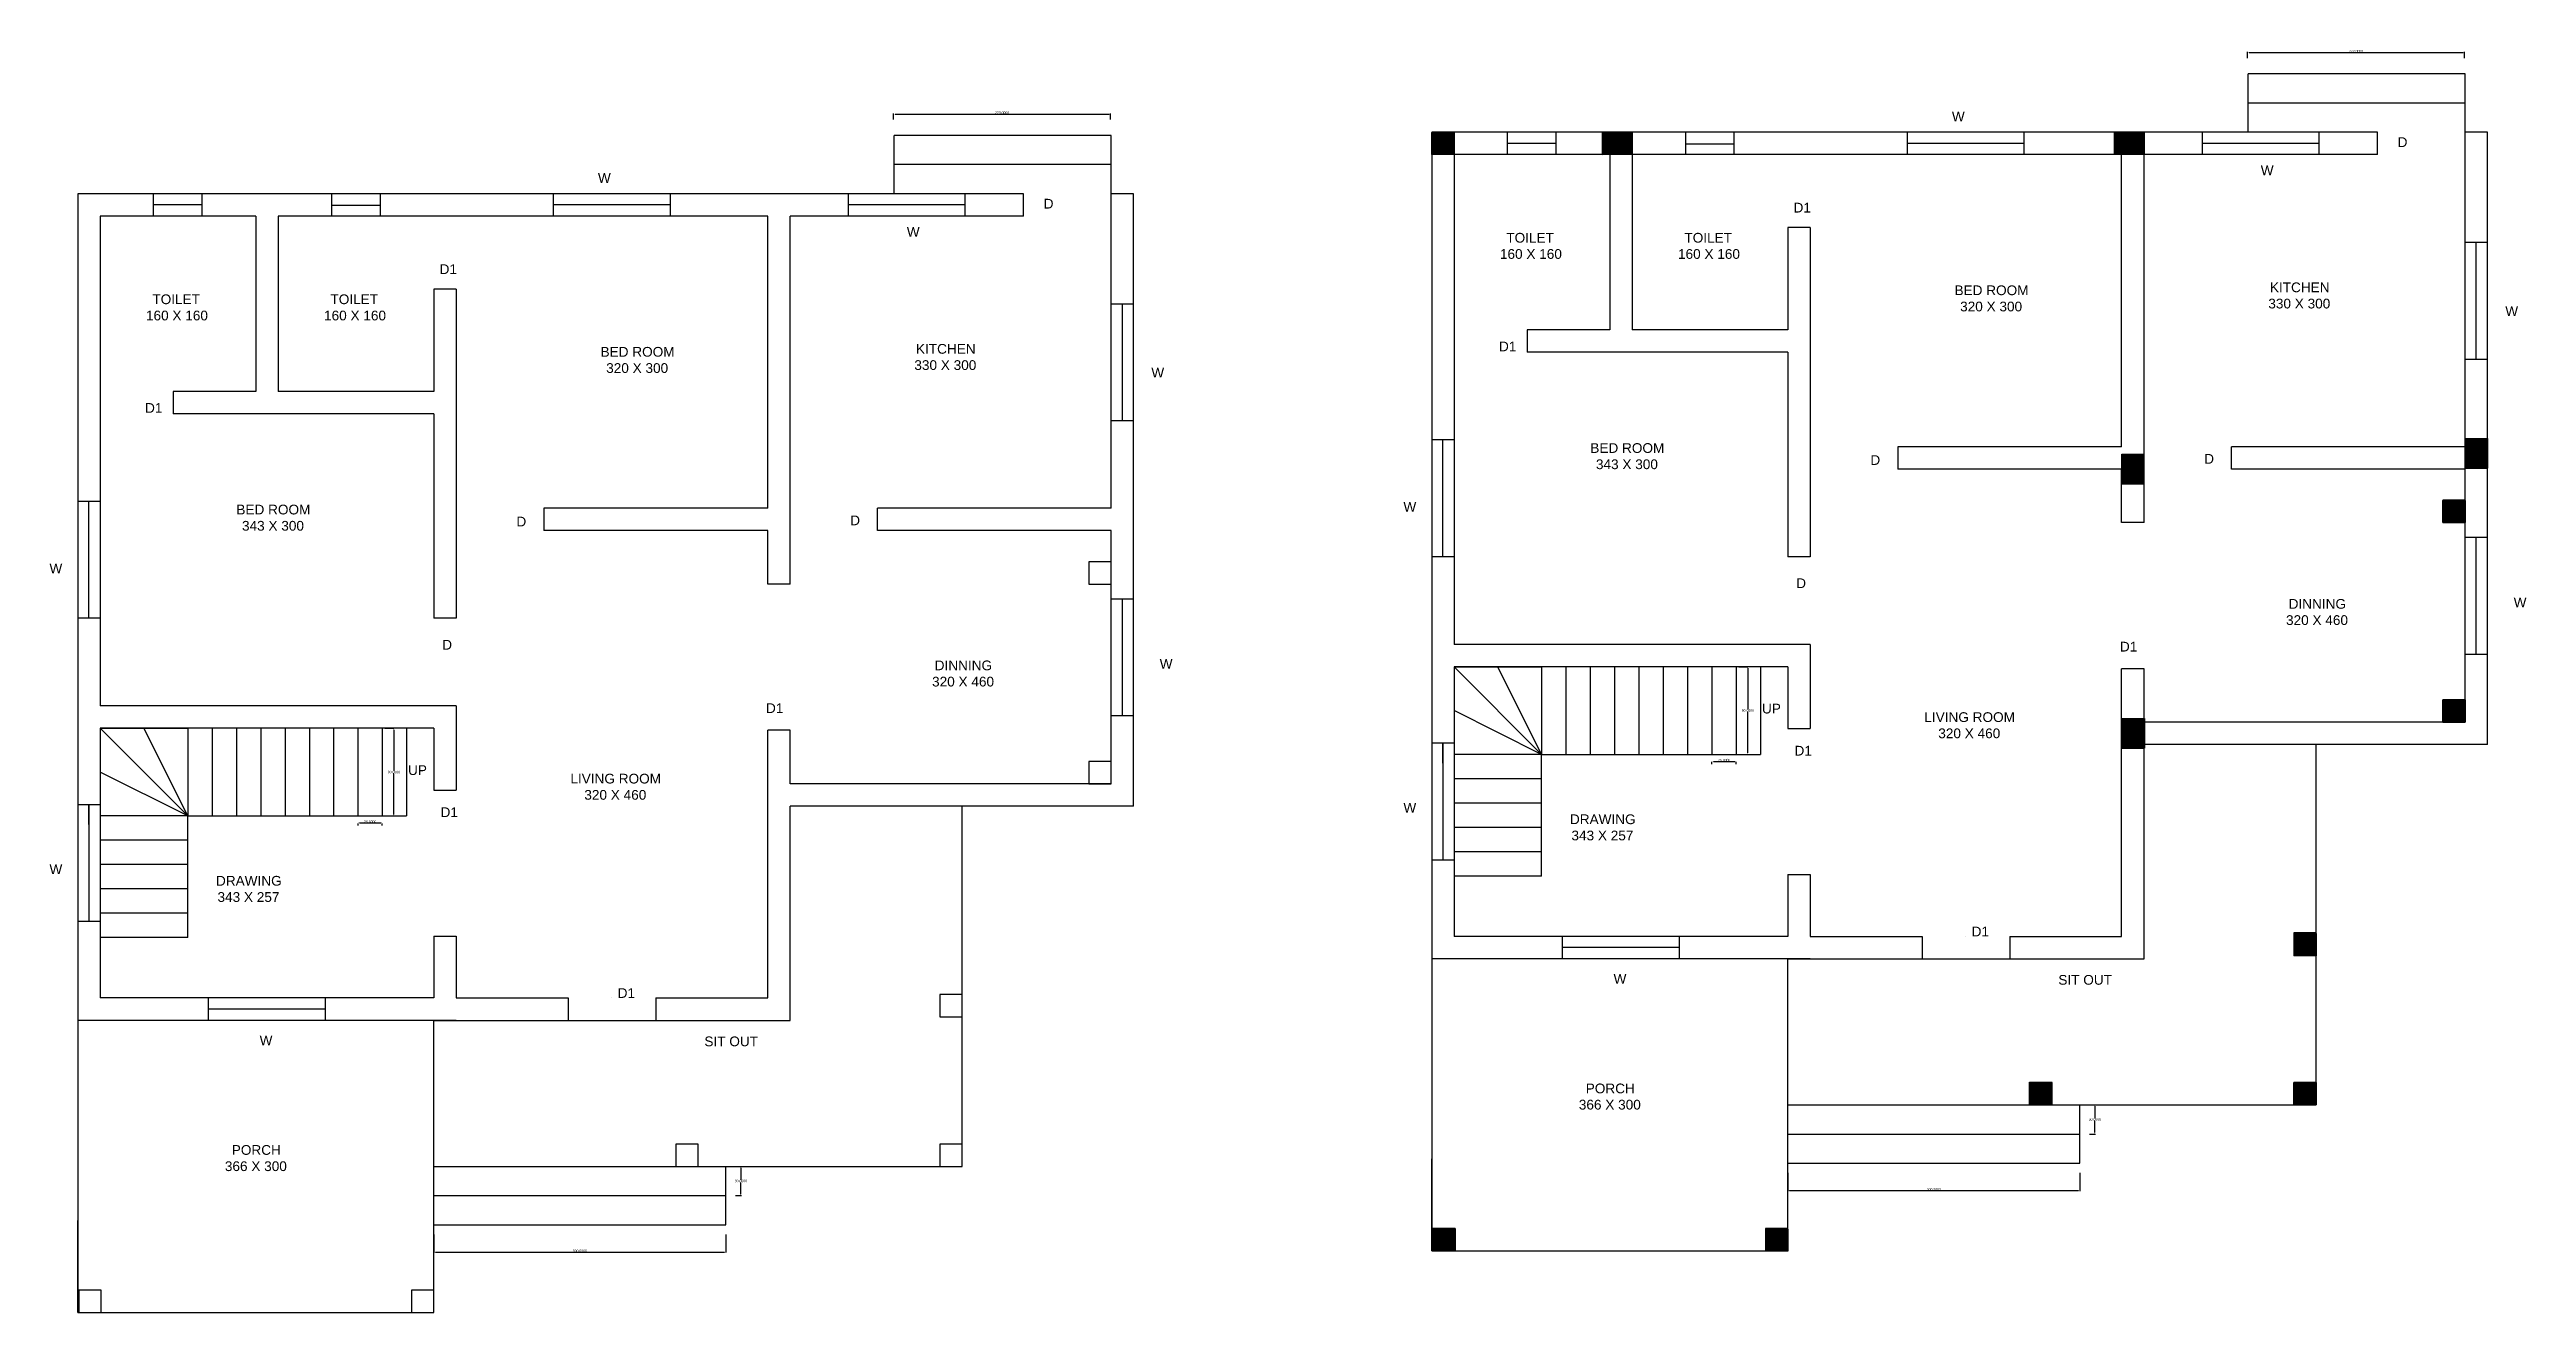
# Model space of a CAD drawing. Header units: centimetres. Extents: x -2146 to 3063, y -317 to 999.
# Drawn here: x -348 to 2197, y -299 to 999 of the extents above; entities that cross this region are included whole.
import ezdxf

# ---------------------------------------------------------------- set-up
doc = ezdxf.new("R2010")
doc.units = ezdxf.units.CM
doc.header["$LTSCALE"] = 50
doc.header["$MEASUREMENT"] = 0
doc.styles.get("Standard").update_dxf_attribs({"font": 'arial.ttf'})
doc.dimstyles.get("Standard").update_dxf_attribs({"dimtxt": 2.5, "dimasz": 1.5, "dimexe": 0.5, "dimexo": 10, "dimgap": 0.09, "dimtad": 1, "dimtih": 1, "dimtoh": 1, "dimdec": 4, "dimzin": 0, "dimdsep": 46, "dimtxsty": 'Standard', "dimcen": 0.09, "dimadec": 0, "dimazin": 0, "dimtfac": 1, "dimtdec": 4, "dimtofl": 0, "dimtmove": 0, "dimatfit": 3, "dimfxl": 1, "dimtolj": 1, "dimtzin": 0, "dimarcsym": 0})

msp = doc.modelspace()

# ---------------------------------------------------------------- texts
at = {"ltscale": 10, "char_height": 10, "attachment_point": 1}
for s, insert in [('\\pi98.70423;W', (1507.73806, 934.89348)), ('\\pi100.99959;D', (1963.51173, 908.49315)), ('\\pi98.70423;W', (116.37232, 871.70013)), ('\\pi98.70423;W', (1825.14385, 879.54061)), ('\\pi100.99959;D', (572.14599, 845.29979)), ('\\pi98.02551;D1', (1345.70157, 841.24319)), ('\\pi98.70423;W', (433.77812, 816.34725)), ('\\pi80.98595;TOILET\\P\\pi74.37954;160 X 160', (1067.58941, 810.30233)), ('\\pi80.98595;TOILET\\P\\pi74.37954;160 X 160', (1250.58941, 810.30233)), ('\\pi98.02551;D1', (-45.66417, 778.04983)), ('\\pi80.98595;TOILET\\P\\pi74.37954;160 X 160', (-323.77633, 747.10897)), ('\\pi80.98595;TOILET\\P\\pi74.37954;160 X 160', (-140.77633, 747.10897)), ('\\pi68.14147;BED ROOM\\P\\pi73.91228;320 X 300', (1540.99893, 756.34381)), ('\\pi75.55962;KITCHEN\\P\\pi73.91228;330 X 300', (1857.67232, 759.37946)), ('\\pi98.70423;W', (2076.42558, 734.96644)), ('\\pi68.14147;BED ROOM\\P\\pi73.91228;320 X 300', (149.6332, 693.15046)), ('\\pi75.55962;KITCHEN\\P\\pi73.91228;330 X 300', (466.30658, 696.1861)), ('\\pi98.02551;D1', (1043.00641, 698.67791)), ('\\pi98.70423;W', (685.05984, 671.77308)), ('\\pi98.02551;D1', (-348.35932, 635.48456)), ('\\pi68.14147;BED ROOM\\P\\pi73.91228;343 X 300', (1166.73409, 594.31674)), ('\\pi100.99959;D', (1421.68294, 581.97164)), ('\\pi100.99959;D', (1764.70486, 583.20013)), ('\\pi68.14147;BED ROOM\\P\\pi73.91228;343 X 300', (-224.63164, 531.12338)), ('\\pi100.99959;D', (30.31721, 518.77828)), ('\\pi100.99959;D', (373.33913, 520.00677)), ('\\pi98.70423;W', (944.11439, 533.82603)), ('\\pi98.70423;W', (-447.25134, 470.63268)), ('\\pi100.99959;D', (1345.45586, 455.43746)), ('\\pi76.61692,t216.61692;DINNING\\P\\pi73.91228,tz;320 X 460', (1875.88478, 434.2665)), ('\\pi98.70423;W', (2085.04207, 435.78304)), ('\\pi100.99959;D', (-45.90988, 392.24411)), ('\\pi98.02551;D1', (1681.10095, 390.32765)), ('\\pi76.61692,t216.61692;DINNING\\P\\pi73.91228,tz;320 X 460', (484.51904, 371.07315)), ('\\pi98.70423;W', (693.67633, 372.58968)), ('\\pi98.02551;D1', (289.73522, 327.13429)), ('\\pi96.28267;UP', (1315.01189, 326.70176)), ('\\pi59.60123;LIVING ROOM\\P\\pi73.91228;320 X 460', (1518.53053, 317.95357)), ('\\pi98.02551;D1', (1346.68532, 283.44927)), ('\\pi96.28267;UP', (-76.35385, 263.5084)), ('\\pi59.60123;LIVING ROOM\\P\\pi73.91228;320 X 460', (127.1648, 254.76021)), ('\\pi98.02551;D1', (-44.68041, 220.25592)), ('\\pi98.70423;W', (944.11439, 224.84798)), ('\\pi72.3502,t222.3502;DRAWING\\P\\pi73.89522,tz;343 X 257', (1141.58891, 213.02575)), ('\\pi98.70423;W', (-447.25134, 161.65462)), ('\\pi72.3502,t222.3502;DRAWING\\P\\pi73.89522,tz;343 X 257', (-249.77682, 149.83239)), ('\\pi98.02551;D1', (1528.70157, 97.71241)), ('\\pi98.02551;D1', (137.33583, 34.51905)), ('\\pi98.70423;W', (1160.07534, 49.05807)), ('\\pi78.03574;SIT OUT', (1637.79449, 48.08569)), ('\\pi98.70423;W', (-231.2904, -14.13528)), ('\\pi78.03574;SIT OUT', (246.42875, -15.10767)), ('\\pi81.00982,t231.00982;PORCH\\P\\pi73.91228,tz;366 X 300', (1149.15465, -63.4435)), ('\\pi81.00982,t231.00982;PORCH\\P\\pi73.91228,tz;366 X 300', (-242.21108, -126.63685))]:
    msp.add_mtext_dynamic_manual_height_columns(s, width=210.2665748, gutter_width=1, heights=[0], dxfattribs=dict(at, insert=insert))

# ---------------------------------------------------------------- blocks, each defined once
blk = doc.blocks.new('*D1')
at = {"color": 0, "lineweight": -2, "ltscale": 10, "transparency": 16777216}
for p, q in [((518.9, 926.8), (518.9, 932.9)), ((520.4, 932.4), (740.4, 932.4)), ((741.9, 926.8), (741.9, 932.9))]:
    blk.add_line(p, q, dxfattribs=at)
at = {"color": 0, "ltscale": 10, "transparency": 16777216}
for points in [[(520.4, 932.6), (520.4, 932.1), (518.9, 932.4)], [(740.4, 932.6), (740.4, 932.1), (741.9, 932.4)]]:
    blk.add_solid(points, dxfattribs=at)
at = {"layer": 'Defpoints', "color": 0, "ltscale": 10, "transparency": 16777216}
for p in [(518.9, 916.8), (741.9, 932.4), (741.9, 916.8)]:
    blk.add_point(p, dxfattribs=at)
at = {"color": 0, "ltscale": 10, "transparency": 16777216, "insert": (630.4, 933.8), "char_height": 2.5, "attachment_point": 5}
blk.add_mtext('\\A1;223.0000', dxfattribs=at)
blk = doc.blocks.new('*D2')
at = {"color": 0, "lineweight": -2, "ltscale": 10, "transparency": 16777216}
for p, q in [((356.5, -148.5), (362.5, -148.5)), ((362, -150), (362, -162.2)), ((362, -177), (362, -164.9)), ((356.5, -178.5), (362.5, -178.5))]:
    blk.add_line(p, q, dxfattribs=at)
at = {"color": 0, "ltscale": 10, "transparency": 16777216}
for points in [[(361.8, -150), (362.3, -150), (362, -148.5)], [(361.8, -177), (362.3, -177), (362, -178.5)]]:
    blk.add_solid(points, dxfattribs=at)
at = {"layer": 'Defpoints', "color": 0, "ltscale": 10, "transparency": 16777216}
for p in [(346.5, -148.5), (346.5, -178.5), (362, -178.5)]:
    blk.add_point(p, dxfattribs=at)
at = {"color": 0, "ltscale": 10, "transparency": 16777216, "insert": (362, -163.5), "char_height": 2.5, "attachment_point": 5}
blk.add_mtext('\\A1;30.0000', dxfattribs=at)
blk = doc.blocks.new('*D3')
at = {"color": 0, "lineweight": -2, "ltscale": 10, "transparency": 16777216}
for p, q in [((-4, 301.5), (4.9, 301.5)), ((5.4, 300), (5.4, 257.8)), ((5.4, 213), (5.4, 255.1)), ((-4, 211.5), (4.9, 211.5))]:
    blk.add_line(p, q, dxfattribs=at)
at = {"color": 0, "ltscale": 10, "transparency": 16777216}
for points in [[(5.1, 300), (5.6, 300), (5.4, 301.5)], [(5.1, 213), (5.6, 213), (5.4, 211.5)]]:
    blk.add_solid(points, dxfattribs=at)
at = {"layer": 'Defpoints', "color": 0, "ltscale": 10, "transparency": 16777216}
for p in [(6, 301.5), (5.4, 211.5), (6, 211.5)]:
    blk.add_point(p, dxfattribs=at)
at = {"color": 0, "ltscale": 10, "transparency": 16777216, "insert": (5.4, 256.5), "char_height": 2.5, "attachment_point": 5}
blk.add_mtext('\\A1;90.0000', dxfattribs=at)
blk = doc.blocks.new('*D4')
at = {"color": 0, "lineweight": -2, "ltscale": 10, "transparency": 16777216}
for p, q in [((-31.5, 201.5), (-31.5, 203.8)), ((-30, 204.3), (-8, 204.3)), ((-6.5, 201.5), (-6.5, 203.8))]:
    blk.add_line(p, q, dxfattribs=at)
at = {"color": 0, "ltscale": 10, "transparency": 16777216}
for points in [[(-30, 204.5), (-30, 204), (-31.5, 204.3)], [(-8, 204.5), (-8, 204), (-6.5, 204.3)]]:
    blk.add_solid(points, dxfattribs=at)
at = {"layer": 'Defpoints', "color": 0, "ltscale": 10, "transparency": 16777216}
for p in [(-31.5, 211.5), (-6.5, 211.5), (-6.5, 204.3)]:
    blk.add_point(p, dxfattribs=at)
at = {"color": 0, "ltscale": 10, "transparency": 16777216, "insert": (-19, 205.6), "char_height": 2.5, "attachment_point": 5}
blk.add_mtext('\\A1;25.0000', dxfattribs=at)
blk = doc.blocks.new('*D5')
at = {"color": 0, "lineweight": -2, "ltscale": 10, "transparency": 16777216}
for p, q in [((46.5, -218.5), (46.5, -237.1)), ((346.5, -218.5), (346.5, -237.1)), ((48, -236.6), (345, -236.6))]:
    blk.add_line(p, q, dxfattribs=at)
at = {"color": 0, "ltscale": 10, "transparency": 16777216}
for points in [[(48, -236.4), (48, -236.9), (46.5, -236.6)], [(345, -236.4), (345, -236.9), (346.5, -236.6)]]:
    blk.add_solid(points, dxfattribs=at)
at = {"layer": 'Defpoints', "color": 0, "ltscale": 10, "transparency": 16777216}
for p in [(46.5, -208.5), (346.5, -208.5), (346.5, -236.6)]:
    blk.add_point(p, dxfattribs=at)
at = {"color": 0, "ltscale": 10, "transparency": 16777216, "insert": (196.5, -235.3), "char_height": 2.5, "attachment_point": 5}
blk.add_mtext('\\A1;300.0000', dxfattribs=at)
blk = doc.blocks.new('*D6')
at = {"color": 0, "lineweight": -2, "ltscale": 10, "transparency": 16777216}
for p, q in [((1910.3, 989.9), (1910.3, 996.1)), ((1911.8, 995.6), (2131.8, 995.6)), ((2133.3, 989.9), (2133.3, 996.1))]:
    blk.add_line(p, q, dxfattribs=at)
at = {"color": 0, "ltscale": 10, "transparency": 16777216}
for points in [[(1911.8, 995.8), (1911.8, 995.3), (1910.3, 995.6)], [(2131.8, 995.8), (2131.8, 995.3), (2133.3, 995.6)]]:
    blk.add_solid(points, dxfattribs=at)
at = {"layer": 'Defpoints', "color": 0, "ltscale": 10, "transparency": 16777216}
for p in [(2133.3, 995.6), (1910.3, 979.9), (2133.3, 979.9)]:
    blk.add_point(p, dxfattribs=at)
at = {"color": 0, "ltscale": 10, "transparency": 16777216, "insert": (2021.8, 997), "char_height": 2.5, "attachment_point": 5}
blk.add_mtext('\\A1;223.0000', dxfattribs=at)
blk = doc.blocks.new('*D9')
at = {"color": 0, "lineweight": -2, "ltscale": 10, "transparency": 16777216}
for p, q in [((1747.9, -85.3), (1753.9, -85.3)), ((1753.4, -86.8), (1753.4, -99)), ((1753.4, -113.8), (1753.4, -101.7)), ((1747.9, -115.3), (1753.9, -115.3))]:
    blk.add_line(p, q, dxfattribs=at)
at = {"color": 0, "ltscale": 10, "transparency": 16777216}
for points in [[(1753.1, -86.8), (1753.6, -86.8), (1753.4, -85.3)], [(1753.1, -113.8), (1753.6, -113.8), (1753.4, -115.3)]]:
    blk.add_solid(points, dxfattribs=at)
at = {"layer": 'Defpoints', "color": 0, "ltscale": 10, "transparency": 16777216}
for p in [(1737.9, -85.3), (1737.9, -115.3), (1753.4, -115.3)]:
    blk.add_point(p, dxfattribs=at)
at = {"color": 0, "ltscale": 10, "transparency": 16777216, "insert": (1753.4, -100.3), "char_height": 2.5, "attachment_point": 5}
blk.add_mtext('\\A1;30.0000', dxfattribs=at)
blk = doc.blocks.new('*D10')
at = {"color": 0, "lineweight": -2, "ltscale": 10, "transparency": 16777216}
for p, q in [((1387.4, 364.7), (1396.3, 364.7)), ((1396.8, 363.2), (1396.8, 321)), ((1396.8, 276.2), (1396.8, 318.3)), ((1387.4, 274.7), (1396.3, 274.7))]:
    blk.add_line(p, q, dxfattribs=at)
at = {"color": 0, "ltscale": 10, "transparency": 16777216}
for points in [[(1396.5, 363.2), (1397, 363.2), (1396.8, 364.7)], [(1396.5, 276.2), (1397, 276.2), (1396.8, 274.7)]]:
    blk.add_solid(points, dxfattribs=at)
at = {"layer": 'Defpoints', "color": 0, "ltscale": 10, "transparency": 16777216}
for p in [(1397.4, 364.7), (1396.8, 274.7), (1397.4, 274.7)]:
    blk.add_point(p, dxfattribs=at)
at = {"color": 0, "ltscale": 10, "transparency": 16777216, "insert": (1396.8, 319.7), "char_height": 2.5, "attachment_point": 5}
blk.add_mtext('\\A1;90.0000', dxfattribs=at)
blk = doc.blocks.new('*D7')
at = {"color": 0, "lineweight": -2, "ltscale": 10, "transparency": 16777216}
for p, q in [((1359.9, 264.7), (1359.9, 267)), ((1361.4, 267.5), (1383.4, 267.5)), ((1384.9, 264.7), (1384.9, 267))]:
    blk.add_line(p, q, dxfattribs=at)
at = {"color": 0, "ltscale": 10, "transparency": 16777216}
for points in [[(1361.4, 267.7), (1361.4, 267.2), (1359.9, 267.5)], [(1383.4, 267.7), (1383.4, 267.2), (1384.9, 267.5)]]:
    blk.add_solid(points, dxfattribs=at)
at = {"layer": 'Defpoints', "color": 0, "ltscale": 10, "transparency": 16777216}
for p in [(1359.9, 274.7), (1384.9, 274.7), (1384.9, 267.5)]:
    blk.add_point(p, dxfattribs=at)
at = {"color": 0, "ltscale": 10, "transparency": 16777216, "insert": (1372.4, 268.8), "char_height": 2.5, "attachment_point": 5}
blk.add_mtext('\\A1;25.0000', dxfattribs=at)
blk = doc.blocks.new('*D8')
at = {"color": 0, "lineweight": -2, "ltscale": 10, "transparency": 16777216}
for p, q in [((1437.9, -155.3), (1437.9, -173.9)), ((1439.4, -173.4), (1736.4, -173.4)), ((1737.9, -155.3), (1737.9, -173.9))]:
    blk.add_line(p, q, dxfattribs=at)
at = {"color": 0, "ltscale": 10, "transparency": 16777216}
for points in [[(1439.4, -173.2), (1439.4, -173.7), (1437.9, -173.4)], [(1736.4, -173.2), (1736.4, -173.7), (1737.9, -173.4)]]:
    blk.add_solid(points, dxfattribs=at)
at = {"layer": 'Defpoints', "color": 0, "ltscale": 10, "transparency": 16777216}
for p in [(1437.9, -145.3), (1737.9, -145.3), (1737.9, -173.4)]:
    blk.add_point(p, dxfattribs=at)
at = {"color": 0, "ltscale": 10, "transparency": 16777216, "insert": (1587.9, -172.1), "char_height": 2.5, "attachment_point": 5}
blk.add_mtext('\\A1;300.0000', dxfattribs=at)
blk = doc.blocks.new('9 X 9inc  (0.23x 0.23mm)')
at = {"true_color": 0xed1f24}
h = blk.add_hatch(color=240, dxfattribs=at)
h.dxf.hatch_style = 1
h.paths.add_polyline_path([(4.5, 0), (4.5, 9), (-4.5, 9), (-4.5, 0)])
for p, q in [((-4.5, 9), (4.5, 0)), ((4.5, 9), (-4.5, 0))]:
    blk.add_line(p, q)
blk.add_lwpolyline([(-4.5, 9), (4.5, 9), (4.5, 0), (-4.5, 0)], close=True)
blk = doc.blocks.new('9 x 12 inch')
at = {"true_color": 0xed1f24}
h = blk.add_hatch(color=240, dxfattribs=at)
h.dxf.hatch_style = 1
h.paths.add_polyline_path([(4.5, 0), (4.5, 12), (-4.5, 12), (-4.5, 0)])
for p, q in [((4.5, 12), (-4.5, 0)), ((4.5, 0), (-4.5, 12)), ((-4.5, 0), (4.5, 0))]:
    blk.add_line(p, q)
blk.add_lwpolyline([(-4.5, 12), (4.5, 12), (4.5, 0), (-4.5, 0)], close=True)

# ---------------------------------------------------------------- dimensions: what is measured, and where the dimension line sits
at = {"ltscale": 10}
for base, p1, p2, picture, middle in [((2133.25756, 995.59286), (1910.25756, 979.94995), (2133.25756, 979.94995), '*D6', (2021.75756, 996.96014)), ((741.89183, 932.3995), (518.89183, 916.75659), (741.89183, 916.75659), '*D1', (630.39183, 933.76678)), ((1384.85598, 267.46501), (1359.85598, 274.67148), (1384.85598, 274.67148), '*D7', (1372.35598, 268.83144)), ((-6.50975, 204.27166), (-31.50975, 211.47813), (-6.50975, 211.47813), '*D4', (-19.00975, 205.63809)), ((1737.85598, -173.44686), (1437.85598, -145.32852), (1737.85598, -145.32852), '*D8', (1587.85598, -172.07957)), ((346.49025, -236.64021), (46.49025, -208.52187), (346.49025, -208.52187), '*D5', (196.49025, -235.27293))]:
    dim = msp.add_linear_dim(base=base, p1=p1, p2=p2, dimstyle='Standard', dxfattribs=at)
    dim.commit()
    dim.dimension.update_dxf_attribs({"geometry": picture, "text_midpoint": middle})
for base, p1, p2, picture, middle in [((1396.75978, 274.67148), (1397.38842, 364.67148), (1397.38842, 274.67148), '*D10', (1396.75978, 319.67148)), ((5.39404, 211.47813), (6.02268, 301.47813), (6.02268, 211.47813), '*D3', (5.39404, 256.47813)), ((1753.38948, -115.32852), (1737.85598, -85.32852), (1737.85598, -115.32852), '*D9', (1753.38948, -100.32852)), ((362.02375, -178.52187), (346.49025, -148.52187), (346.49025, -178.52187), '*D2', (362.02375, -163.52187))]:
    dim = msp.add_linear_dim(base=base, p1=p1, p2=p2, angle=90, dimstyle='Standard', dxfattribs=at)
    dim.commit()
    dim.dimension.update_dxf_attribs({"geometry": picture, "text_midpoint": middle})

# ---------------------------------------------------------------- linework, layer by layer
at = {"ltscale": 10}
for p, q in [((2133.85598, 973.67148), (1910.85598, 973.67148)), ((1910.85598, 913.67148), (1910.85598, 973.67148)), ((2133.85598, 913.67148), (2133.85598, 973.67148)), ((2133.85598, 943.67148), (1910.85598, 943.67148)), ((742.49025, 910.47813), (519.49025, 910.47813)), ((519.49025, 850.47813), (519.49025, 910.47813)), ((742.49025, 850.47813), (742.49025, 910.47813)), ((2043.85598, 913.67148), (1071.85598, 913.67148)), ((1071.85598, 913.67148), (1071.85598, 64.67148)), ((1149.85598, 890.67148), (1149.85598, 913.67148)), ((1199.85598, 902.17148), (1149.85598, 902.17148)), ((1199.85598, 890.67148), (1199.85598, 913.67148)), ((1332.85598, 890.67148), (1332.85598, 913.67148)), ((1382.85598, 901.45921), (1332.85598, 901.45921)), ((1382.85598, 890.67148), (1382.85598, 913.67148)), ((1560.85598, 890.67148), (1560.85598, 913.67148)), ((1680.85598, 902.17148), (1560.85598, 902.17148)), ((1680.85598, 890.67148), (1680.85598, 913.67148)), ((1863.85598, 890.67148), (1863.85598, 913.67148)), ((1983.85598, 902.17148), (1863.85598, 902.17148)), ((1983.85598, 890.67148), (1983.85598, 913.67148)), ((2043.85598, 890.67148), (2043.85598, 913.67148)), ((2133.85598, 590.67148), (2133.85598, 913.67148)), ((2156.85598, 913.67148), (2133.85598, 913.67148)), ((2156.85598, 284.67148), (2156.85598, 913.67148)), ((742.49025, 880.47813), (519.49025, 880.47813)), ((1254.85598, 890.67148), (1094.85598, 890.67148)), ((1094.85598, 890.67148), (1094.85598, 710.67148)), ((1254.85598, 890.67148), (1254.85598, 710.67148)), ((1780.85598, 890.67148), (1277.85598, 890.67148)), ((1277.85598, 890.67148), (1277.85598, 710.67148)), ((1780.85598, 590.67148), (1780.85598, 890.67148)), ((1803.85598, 512.67148), (1803.85598, 890.67148)), ((2043.85598, 890.67148), (1803.85598, 890.67148)), ((-319.50975, 850.47813), (-319.50975, 1.47813)), ((652.49025, 850.47813), (-319.50975, 850.47813)), ((-241.50975, 827.47813), (-241.50975, 850.47813)), ((-191.50975, 827.47813), (-191.50975, 850.47813)), ((-58.50975, 827.47813), (-58.50975, 850.47813)), ((-8.50975, 827.47813), (-8.50975, 850.47813)), ((169.49025, 827.47813), (169.49025, 850.47813)), ((289.49025, 827.47813), (289.49025, 850.47813)), ((472.49025, 827.47813), (472.49025, 850.47813)), ((592.49025, 827.47813), (592.49025, 850.47813)), ((652.49025, 827.47813), (652.49025, 850.47813)), ((765.49025, 850.47813), (742.49025, 850.47813)), ((742.49025, 527.47813), (742.49025, 850.47813)), ((765.49025, 221.47813), (765.49025, 850.47813)), ((-296.50975, 827.47813), (-296.50975, 647.47813)), ((-136.50975, 827.47813), (-296.50975, 827.47813)), ((-191.50975, 838.97813), (-241.50975, 838.97813)), ((-136.50975, 827.47813), (-136.50975, 647.47813)), ((-113.50975, 827.47813), (-113.50975, 647.47813)), ((389.49025, 827.47813), (-113.50975, 827.47813)), ((-8.50975, 838.26585), (-58.50975, 838.26585)), ((289.49025, 838.97813), (169.49025, 838.97813)), ((389.49025, 527.47813), (389.49025, 827.47813)), ((652.49025, 827.47813), (412.49025, 827.47813)), ((412.49025, 449.47813), (412.49025, 827.47813)), ((592.49025, 838.97813), (472.49025, 838.97813)), ((1460.85598, 815.67148), (1437.85598, 815.67148)), ((1437.85598, 815.67148), (1437.85598, 710.67148)), ((1460.85598, 815.67148), (1460.85598, 477.67148)), ((2133.85598, 800.67148), (2156.85598, 800.67148)), ((2145.35598, 680.67148), (2145.35598, 800.67148)), ((69.49025, 752.47813), (46.49025, 752.47813)), ((46.49025, 752.47813), (46.49025, 647.47813)), ((69.49025, 752.47813), (69.49025, 414.47813)), ((742.49025, 737.47813), (765.49025, 737.47813)), ((753.99025, 617.47813), (753.99025, 737.47813)), ((1094.85598, 710.67148), (1094.85598, 387.67148)), ((1254.85598, 710.67148), (1169.85598, 710.67148)), ((1169.85598, 710.67148), (1169.85598, 687.67148)), ((1437.85598, 687.67148), (1169.85598, 687.67148)), ((1437.85598, 710.67148), (1277.85598, 710.67148)), ((1437.85598, 687.67148), (1437.85598, 477.67148)), ((2133.85598, 680.67148), (2156.85598, 680.67148)), ((-296.50975, 647.47813), (-296.50975, 324.47813)), ((-136.50975, 647.47813), (-221.50975, 647.47813)), ((-221.50975, 647.47813), (-221.50975, 624.47813)), ((46.49025, 647.47813), (-113.50975, 647.47813)), ((46.49025, 624.47813), (-221.50975, 624.47813)), ((46.49025, 624.47813), (46.49025, 414.47813)), ((742.49025, 617.47813), (765.49025, 617.47813)), ((1094.85598, 597.67148), (1071.85598, 597.67148)), ((1082.87322, 597.67148), (1082.87322, 477.67148)), ((1780.85598, 590.67148), (1550.85598, 590.67148)), ((1550.85598, 590.67148), (1550.85598, 567.67148)), ((1893.85598, 567.67148), (1893.85598, 590.67148)), ((2133.85598, 590.67148), (1893.85598, 590.67148)), ((1780.85598, 567.67148), (1550.85598, 567.67148)), ((1780.85598, 512.67148), (1780.85598, 567.67148)), ((2133.85598, 567.67148), (1893.85598, 567.67148)), ((2133.85598, 307.67148), (2133.85598, 567.67148)), ((-296.50975, 534.47813), (-319.50975, 534.47813)), ((-308.49252, 534.47813), (-308.49252, 414.47813)), ((159.49025, 527.47813), (159.49025, 504.47813)), ((389.49025, 527.47813), (159.49025, 527.47813)), ((742.49025, 527.47813), (502.49025, 527.47813)), ((502.49025, 504.47813), (502.49025, 527.47813)), ((1803.85598, 512.67148), (1780.85598, 512.67148)), ((389.49025, 504.47813), (159.49025, 504.47813)), ((389.49025, 449.47813), (389.49025, 504.47813)), ((742.49025, 504.47813), (502.49025, 504.47813)), ((742.49025, 244.47813), (742.49025, 504.47813)), ((2133.85598, 497.67148), (2156.85598, 497.67148)), ((2145.35598, 377.67148), (2145.35598, 497.67148)), ((1094.85598, 477.67148), (1071.85598, 477.67148)), ((1460.85598, 477.67148), (1437.85598, 477.67148)), ((412.49025, 449.47813), (389.49025, 449.47813)), ((742.49025, 434.47813), (765.49025, 434.47813)), ((753.99025, 314.47813), (753.99025, 434.47813)), ((-296.50975, 414.47813), (-319.50975, 414.47813)), ((69.49025, 414.47813), (46.49025, 414.47813)), ((1460.85598, 387.67148), (1094.85598, 387.67148)), ((1460.85598, 387.67148), (1460.85598, 301.17148)), ((1437.85598, 364.67148), (1094.85598, 364.67148)), ((1094.85598, 364.67148), (1094.85598, 87.67148)), ((1184.85598, 274.67148), (1094.85598, 364.67148)), ((1094.85598, 364.67148), (1094.85598, 274.67148)), ((1094.85598, 364.67148), (1184.85598, 364.67148)), ((1184.85598, 274.67148), (1139.85598, 364.67148)), ((1184.85598, 364.67148), (1184.85598, 274.67148)), ((1209.85598, 364.67148), (1209.85598, 274.67148)), ((1234.85598, 364.67148), (1234.85598, 274.67148)), ((1259.85598, 364.67148), (1259.85598, 274.67148)), ((1284.85598, 364.67148), (1284.85598, 274.67148)), ((1284.85598, 364.67148), (1284.85598, 274.67148)), ((1309.85598, 364.67148), (1309.85598, 274.67148)), ((1334.85598, 364.67148), (1334.85598, 274.67148)), ((1359.85598, 364.67148), (1359.85598, 274.67148)), ((1384.85598, 364.67148), (1384.85598, 274.67148)), ((1409.85598, 364.67148), (1409.85598, 274.67148)), ((1437.85598, 364.67148), (1437.85598, 301.17148)), ((1780.85598, 87.67148), (1780.85598, 362.67148)), ((1803.85598, 362.67148), (1780.85598, 362.67148)), ((1803.85598, 307.67148), (1803.85598, 362.67148)), ((2133.85598, 377.67148), (2156.85598, 377.67148)), ((69.49025, 324.47813), (-296.50975, 324.47813)), ((69.49025, 324.47813), (69.49025, 237.97813)), ((742.49025, 314.47813), (765.49025, 314.47813)), ((1184.85598, 274.67148), (1094.85598, 319.67148)), ((2133.85598, 307.67148), (1803.85598, 307.67148)), ((46.49025, 301.47813), (-296.50975, 301.47813)), ((-296.50975, 301.47813), (-296.50975, 24.47813)), ((-206.50975, 211.47813), (-296.50975, 301.47813)), ((-296.50975, 301.47813), (-296.50975, 211.47813)), ((-296.50975, 301.47813), (-206.50975, 301.47813)), ((-206.50975, 211.47813), (-251.50975, 301.47813)), ((-206.50975, 301.47813), (-206.50975, 211.47813)), ((-181.50975, 301.47813), (-181.50975, 211.47813)), ((-156.50975, 301.47813), (-156.50975, 211.47813)), ((-131.50975, 301.47813), (-131.50975, 211.47813)), ((-106.50975, 301.47813), (-106.50975, 211.47813)), ((-106.50975, 301.47813), (-106.50975, 211.47813)), ((-81.50975, 301.47813), (-81.50975, 211.47813)), ((-56.50975, 301.47813), (-56.50975, 211.47813)), ((-31.50975, 301.47813), (-31.50975, 211.47813)), ((-6.50975, 301.47813), (-6.50975, 211.47813)), ((18.49025, 301.47813), (18.49025, 211.47813)), ((46.49025, 301.47813), (46.49025, 237.97813)), ((389.49025, 24.47813), (389.49025, 299.47813)), ((412.49025, 299.47813), (389.49025, 299.47813)), ((412.49025, 244.47813), (412.49025, 299.47813)), ((1094.85598, 286.17148), (1071.85598, 286.17148)), ((1083.35598, 265.72108), (1083.35598, 286.17148)), ((1083.35598, 286.17148), (1083.35598, 166.17148)), ((1437.85598, 301.17148), (1460.85598, 301.17148)), ((1803.85598, 64.67148), (1803.85598, 284.67148)), ((2156.85598, 284.67148), (1803.85598, 284.67148)), ((1980.85598, -85.32852), (1980.85598, 284.67148)), ((-206.50975, 211.47813), (-296.50975, 256.47813)), ((1184.85598, 274.67148), (1094.85598, 274.67148)), ((1184.85598, 274.67148), (1409.85598, 274.67148)), ((1184.85598, 149.67148), (1184.85598, 274.67148)), ((46.49025, 237.97813), (69.49025, 237.97813)), ((742.49025, 244.47813), (412.49025, 244.47813)), ((1184.85598, 249.67148), (1094.85598, 249.67148)), ((-296.50975, 222.97813), (-319.50975, 222.97813)), ((-308.00975, 202.52772), (-308.00975, 222.97813)), ((-308.00975, 222.97813), (-308.00975, 102.97813)), ((-206.50975, 211.47813), (-296.50975, 211.47813)), ((-206.50975, 211.47813), (18.49025, 211.47813)), ((-206.50975, 86.47813), (-206.50975, 211.47813)), ((412.49025, 1.47813), (412.49025, 221.47813)), ((765.49025, 221.47813), (412.49025, 221.47813)), ((589.49025, -148.52187), (589.49025, 221.47813)), ((1184.85598, 224.67148), (1094.85598, 224.67148)), ((-206.50975, 186.47813), (-296.50975, 186.47813)), ((1184.85598, 199.67148), (1094.85598, 199.67148)), ((-206.50975, 161.47813), (-296.50975, 161.47813)), ((1094.85598, 166.17148), (1071.85598, 166.17148)), ((1184.85598, 174.67148), (1094.85598, 174.67148)), ((-206.50975, 136.47813), (-296.50975, 136.47813)), ((1184.85598, 149.67148), (1094.85598, 149.67148)), ((1437.85598, 151.17148), (1437.85598, 87.67148)), ((1437.85598, 151.17148), (1460.85598, 151.17148)), ((1460.85598, 151.17148), (1460.85598, 87.67148)), ((-296.50975, 102.97813), (-319.50975, 102.97813)), ((-206.50975, 111.47813), (-296.50975, 111.47813)), ((-206.50975, 86.47813), (-296.50975, 86.47813)), ((46.49025, 87.97813), (69.49025, 87.97813)), ((46.49025, 87.97813), (46.49025, 24.47813)), ((69.49025, 87.97813), (69.49025, 24.47813)), ((1437.85598, 87.67148), (1094.85598, 87.67148)), ((1206.35598, 64.67148), (1206.35598, 87.67148)), ((1326.35598, 64.67148), (1326.35598, 87.67148)), ((1460.85598, 87.67148), (1575.85598, 87.67148)), ((1575.85598, 87.67148), (1575.85598, 64.67148)), ((1620.85598, 87.67148), (1620.85598, 87.67148)), ((1665.85598, 87.67148), (1780.85598, 87.67148)), ((1665.85598, 87.67148), (1665.85598, 64.67148)), ((1460.85598, 64.67148), (1071.85598, 64.67148)), ((1071.85598, 64.67148), (1071.85598, -235.32852)), ((1326.35598, 76.17148), (1206.35598, 76.17148)), ((1437.85598, 64.67148), (1665.85598, 64.67148)), ((1437.85598, -235.32852), (1437.85598, 64.67148)), ((1665.85598, 64.67148), (1803.85598, 64.67148)), ((69.49025, 1.47813), (-319.50975, 1.47813)), ((-319.50975, 1.47813), (-319.50975, -298.52187)), ((46.49025, 24.47813), (-296.50975, 24.47813)), ((-185.00975, 1.47813), (-185.00975, 24.47813)), ((-65.00975, 12.97813), (-185.00975, 12.97813)), ((-65.00975, 1.47813), (-65.00975, 24.47813)), ((46.49025, 1.47813), (274.49025, 1.47813)), ((46.49025, -298.52187), (46.49025, 1.47813)), ((69.49025, 24.47813), (184.49025, 24.47813)), ((184.49025, 24.47813), (184.49025, 1.47813)), ((229.49025, 24.47813), (229.49025, 24.47813)), ((274.49025, 24.47813), (274.49025, 1.47813)), ((274.49025, 24.47813), (389.49025, 24.47813)), ((274.49025, 1.47813), (412.49025, 1.47813)), ((1437.85598, -85.32852), (1980.85598, -85.32852)), ((1737.85598, -145.32852), (1737.85598, -85.32852)), ((1437.85598, -115.32852), (1737.85598, -115.32852)), ((46.49025, -148.52187), (589.49025, -148.52187)), ((346.49025, -208.52187), (346.49025, -148.52187)), ((1071.85598, -235.32852), (1071.85598, -140.78041)), ((1437.85598, -145.32852), (1737.85598, -145.32852)), ((1437.85598, -145.32852), (1737.85598, -145.32852)), ((46.49025, -178.52187), (346.49025, -178.52187)), ((-319.50975, -298.52187), (-319.50975, -203.97377)), ((46.49025, -208.52187), (346.49025, -208.52187)), ((46.49025, -208.52187), (346.49025, -208.52187)), ((1071.85598, -235.32852), (1437.85598, -235.32852)), ((-319.50975, -298.52187), (46.49025, -298.52187))]:
    msp.add_line(p, q, dxfattribs=at)
for points in [[(2110.85598, 512.67148), (2133.85598, 512.67148), (2133.85598, 535.67148), (2110.85598, 535.67148)], [(719.49025, 449.47813), (742.49025, 449.47813), (742.49025, 472.47813), (719.49025, 472.47813)], [(2110.85598, 307.67148), (2133.85598, 307.67148), (2133.85598, 330.67148), (2110.85598, 330.67148)], [(719.49025, 244.47813), (742.49025, 244.47813), (742.49025, 267.47813), (719.49025, 267.47813)], [(1957.85598, 68.25708), (1980.85598, 68.25708), (1980.85598, 91.25708), (1957.85598, 91.25708)], [(566.49025, 5.06372), (589.49025, 5.06372), (589.49025, 28.06372), (566.49025, 28.06372)], [(1686.35598, -85.32852), (1709.35598, -85.32852), (1709.35598, -62.32852), (1686.35598, -62.32852)], [(1957.85598, -85.32852), (1980.85598, -85.32852), (1980.85598, -62.32852), (1957.85598, -62.32852)], [(294.99025, -148.52187), (317.99025, -148.52187), (317.99025, -125.52187), (294.99025, -125.52187)], [(566.49025, -148.52187), (589.49025, -148.52187), (589.49025, -125.52187), (566.49025, -125.52187)], [(1072.97067, -235.32852), (1095.97067, -235.32852), (1095.97067, -212.32852), (1072.97067, -212.32852)], [(1414.85598, -235.32852), (1437.85598, -235.32852), (1437.85598, -212.32852), (1414.85598, -212.32852)], [(-318.39506, -298.52187), (-295.39506, -298.52187), (-295.39506, -275.52187), (-318.39506, -275.52187)], [(23.49025, -298.52187), (46.49025, -298.52187), (46.49025, -275.52187), (23.49025, -275.52187)]]:
    msp.add_lwpolyline(points, close=True, dxfattribs=at)

# ---------------------------------------------------------------- block references
at = {"ltscale": 10, "xscale": 2.54, "yscale": 2.54, "zscale": 2.54}
for name, p in [('9 X 9inc  (0.23x 0.23mm)', (1083.40741, 890.67148)), ('9 x 12 inch', (2145.42598, 568.69148)), ('9 x 12 inch', (1792.35598, 552.43148)), ('9 X 9inc  (0.23x 0.23mm)', (2122.35598, 512.74148)), ('9 x 12 inch', (1792.93441, 281.20728)), ('9 X 9inc  (0.23x 0.23mm)', (2122.35598, 307.67148)), ('9 X 9inc  (0.23x 0.23mm)', (1969.43584, 67.86493)), ('9 X 9inc  (0.23x 0.23mm)', (1697.52413, -84.95231)), ('9 X 9inc  (0.23x 0.23mm)', (1969.33121, -85.28329)), ('9 X 9inc  (0.23x 0.23mm)', (1084.55254, -235.26404)), ('9 X 9inc  (0.23x 0.23mm)', (1426.52181, -235.73774))]:
    msp.add_blockref(name, p, dxfattribs=at)
for p, rotation in [((1247.37598, 902.10148), 269.9999999999996), ((1803.85598, 902.10148), 90)]:
    msp.add_blockref('9 x 12 inch', p, dxfattribs=dict(at, rotation=rotation))

msp.set_redraw_order([(e.dxf.handle, doc.entitydb.next_handle()) for e in msp.query("TEXT MTEXT ATTDEF DIMENSION ARC_DIMENSION")])  # texts and dimensions are drawn at this point

doc.saveas('drawing.dxf')
